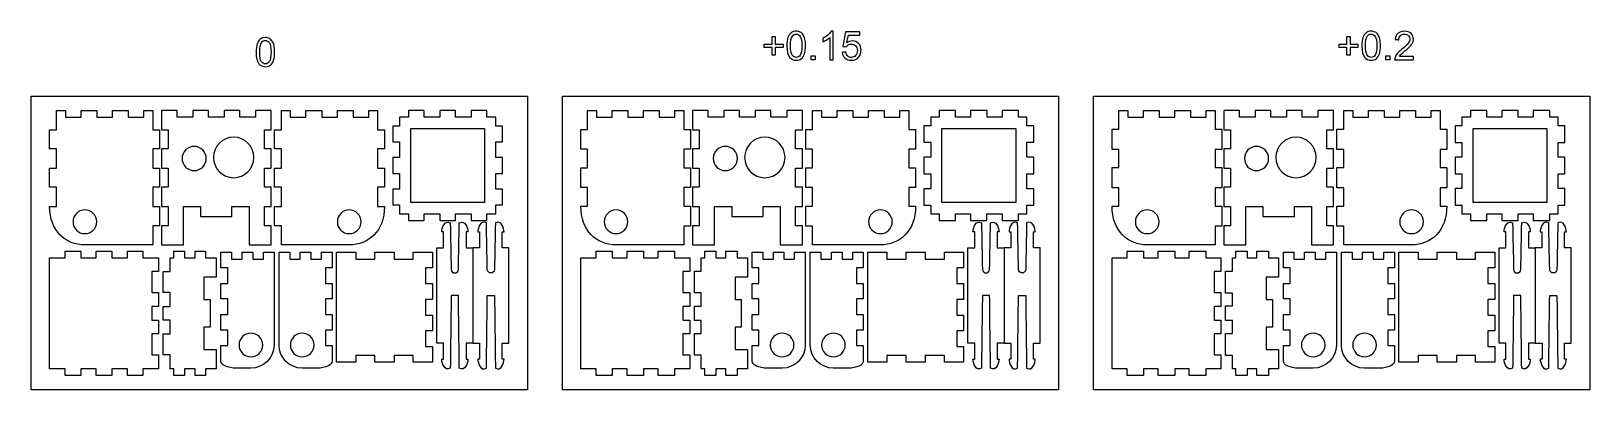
# Model space of a CAD drawing. Extents: x 8 to 699, y 10 to 169.
import ezdxf

# ---------------------------------------------------------------- set-up
doc = ezdxf.new("R2010")
doc.units = 0
doc.header["$MEASUREMENT"] = 0
doc.layers.add('DEFAULT', color=7, linetype='CONTINUOUS')

msp = doc.modelspace()

# ---------------------------------------------------------------- linework, layer by layer
at = {"layer": 'DEFAULT', "color": 7}
for points in [[(336.52, 157.93), (336.52, 161.39), (333.08, 161.39), (333.08, 162.84), (336.52, 162.84), (336.52, 166.27), (337.98, 166.27), (337.98, 162.84), (341.42, 162.84), (341.42, 161.39), (337.98, 161.39), (337.98, 157.93)], [(591.38, 157.93), (591.38, 161.39), (587.95, 161.39), (587.95, 162.84), (591.38, 162.84), (591.38, 166.27), (592.85, 166.27), (592.85, 162.84), (596.28, 162.84), (596.28, 161.39), (592.85, 161.39), (592.85, 157.93)], [(353.81, 157.65), (355.58, 157.65), (355.58, 155.89), (353.81, 155.89)], [(608.68, 157.65), (610.44, 157.65), (610.44, 155.89), (608.68, 155.89)]]:
    msp.add_lwpolyline(points, close=True, dxfattribs=at)
at = {"layer": 'DEFAULT', "color": 1}
for points in [[(228.11, 9.77), (8.11, 9.77), (8.11, 139.77), (228.11, 139.77)], [(463.58, 9.77), (243.58, 9.77), (243.58, 139.77), (463.58, 139.77)], [(699.05, 9.77), (479.05, 9.77), (479.05, 139.77), (699.05, 139.77)], [(114.5, 124.94), (114.5, 133.45), (107.55, 133.45), (107.55, 130.44), (100.6, 130.44), (100.6, 133.45), (93.64, 133.45), (93.64, 130.44), (86.69, 130.44), (86.69, 133.45), (79.73, 133.45), (79.73, 130.44), (72.78, 130.44), (72.78, 133.45), (65.82, 133.45), (65.82, 124.94), (68.82, 124.94), (68.82, 116.44), (65.82, 116.44), (65.82, 107.94), (68.82, 107.94), (68.82, 99.44), (65.82, 99.44), (65.82, 90.94), (68.82, 90.94), (68.82, 82.44), (65.82, 82.44), (65.82, 73.94), (75.61, 73.94), (75.61, 90.94), (83.2, 90.94), (83.2, 86.47), (97.13, 86.47), (97.13, 90.94), (104.71, 90.94), (104.71, 73.94), (114.5, 73.94), (114.5, 82.44), (111.5, 82.44), (111.5, 90.94), (114.5, 90.94), (114.5, 99.44), (111.5, 99.44), (111.5, 107.94), (114.5, 107.94), (114.5, 116.44), (111.5, 116.44), (111.5, 124.94)], [(217.07, 119.54), (217.07, 126.49), (214.07, 126.49), (214.07, 130.44), (210.11, 130.44), (210.11, 133.45), (203.16, 133.45), (203.16, 130.44), (196.21, 130.44), (196.21, 133.45), (189.26, 133.45), (189.26, 130.44), (182.3, 130.44), (182.3, 133.45), (175.35, 133.45), (175.35, 130.44), (171.39, 130.44), (171.39, 126.49), (168.39, 126.49), (168.39, 119.54), (171.39, 119.54), (171.39, 112.58), (168.39, 112.58), (168.39, 105.62), (171.39, 105.62), (171.39, 98.67), (168.39, 98.67), (168.39, 91.72), (171.39, 91.72), (171.39, 87.76), (175.35, 87.76), (175.35, 84.76), (182.3, 84.76), (182.3, 87.76), (189.25, 87.76), (189.25, 84.76), (196.2, 84.76), (196.2, 87.76), (203.16, 87.76), (203.16, 84.76), (210.11, 84.76), (210.11, 87.76), (214.07, 87.76), (214.07, 91.72), (217.07, 91.72), (217.07, 98.67), (214.07, 98.67), (214.07, 105.62), (217.07, 105.62), (217.07, 112.58), (214.07, 112.58), (214.07, 119.54)], [(349.97, 124.94), (349.97, 133.45), (343.02, 133.45), (343.02, 130.44), (336.06, 130.44), (336.06, 133.45), (329.11, 133.45), (329.11, 130.44), (322.15, 130.44), (322.15, 133.45), (315.2, 133.45), (315.2, 130.44), (308.24, 130.44), (308.24, 133.45), (301.29, 133.45), (301.29, 124.94), (304.29, 124.94), (304.29, 116.44), (301.29, 116.44), (301.29, 107.94), (304.29, 107.94), (304.29, 99.44), (301.29, 99.44), (301.29, 90.94), (304.29, 90.94), (304.29, 82.44), (301.29, 82.44), (301.29, 73.94), (311.08, 73.94), (311.08, 90.94), (318.66, 90.94), (318.66, 86.47), (332.6, 86.47), (332.6, 90.94), (340.18, 90.94), (340.18, 73.94), (349.97, 73.94), (349.97, 82.44), (346.97, 82.44), (346.97, 90.94), (349.97, 90.94), (349.97, 99.44), (346.97, 99.44), (346.97, 107.94), (349.97, 107.94), (349.97, 116.44), (346.97, 116.44), (346.97, 124.94)], [(452.54, 119.39), (452.54, 126.64), (449.54, 126.64), (449.54, 130.44), (445.73, 130.44), (445.73, 133.44), (438.48, 133.44), (438.48, 130.44), (431.83, 130.44), (431.83, 133.44), (424.57, 133.44), (424.57, 130.44), (417.92, 130.44), (417.92, 133.44), (410.66, 133.44), (410.66, 130.44), (406.86, 130.44), (406.86, 126.64), (403.86, 126.64), (403.86, 119.39), (406.86, 119.39), (406.86, 112.73), (403.86, 112.73), (403.86, 105.47), (406.86, 105.47), (406.86, 98.82), (403.86, 98.82), (403.86, 91.57), (406.86, 91.57), (406.86, 87.76), (410.66, 87.76), (410.66, 84.76), (417.92, 84.76), (417.92, 87.76), (424.57, 87.76), (424.57, 84.76), (431.82, 84.76), (431.82, 87.76), (438.48, 87.76), (438.48, 84.76), (445.73, 84.76), (445.73, 87.76), (449.54, 87.76), (449.54, 91.57), (452.54, 91.57), (452.54, 98.82), (449.54, 98.82), (449.54, 105.47), (452.54, 105.47), (452.54, 112.73), (449.54, 112.73), (449.54, 119.39)], [(585.44, 124.94), (585.44, 133.45), (578.48, 133.45), (578.48, 130.44), (571.53, 130.44), (571.53, 133.45), (564.57, 133.45), (564.57, 130.44), (557.62, 130.44), (557.62, 133.45), (550.67, 133.45), (550.67, 130.44), (543.71, 130.44), (543.71, 133.45), (536.76, 133.45), (536.76, 124.94), (539.76, 124.94), (539.76, 116.44), (536.76, 116.44), (536.76, 107.94), (539.76, 107.94), (539.76, 99.44), (536.76, 99.44), (536.76, 90.94), (539.76, 90.94), (539.76, 82.44), (536.76, 82.44), (536.76, 73.94), (546.55, 73.94), (546.55, 90.94), (554.13, 90.94), (554.13, 86.47), (568.06, 86.47), (568.06, 90.94), (575.65, 90.94), (575.65, 73.94), (585.44, 73.94), (585.44, 82.44), (582.44, 82.44), (582.44, 90.94), (585.44, 90.94), (585.44, 99.44), (582.44, 99.44), (582.44, 107.94), (585.44, 107.94), (585.44, 116.44), (582.44, 116.44), (582.44, 124.94)], [(688.01, 119.34), (688.01, 126.69), (685, 126.69), (685, 130.44), (681.25, 130.44), (681.25, 133.45), (673.9, 133.45), (673.9, 130.44), (667.34, 130.44), (667.34, 133.45), (659.99, 133.45), (659.99, 130.44), (653.43, 130.44), (653.43, 133.45), (646.08, 133.45), (646.08, 130.44), (642.33, 130.44), (642.33, 126.69), (639.32, 126.69), (639.32, 119.34), (642.33, 119.34), (642.33, 112.78), (639.32, 112.78), (639.32, 105.42), (642.33, 105.42), (642.33, 98.87), (639.32, 98.87), (639.32, 91.52), (642.33, 91.52), (642.33, 87.76), (646.08, 87.76), (646.08, 84.76), (653.43, 84.76), (653.43, 87.76), (659.99, 87.76), (659.99, 84.76), (667.34, 84.76), (667.34, 87.76), (673.9, 87.76), (673.9, 84.76), (681.25, 84.76), (681.25, 87.76), (685, 87.76), (685, 91.52), (688.01, 91.52), (688.01, 98.87), (685, 98.87), (685, 105.42), (688.01, 105.42), (688.01, 112.78), (685, 112.78), (685, 119.34)], [(209.07, 92.76), (176.39, 92.76), (176.39, 125.44), (209.07, 125.44)], [(444.54, 92.76), (411.86, 92.76), (411.86, 125.44), (444.54, 125.44)], [(680.01, 92.76), (647.32, 92.76), (647.32, 125.44), (680.01, 125.44)], [(16.31, 19.11), (16.31, 68.19), (23.21, 68.19), (23.21, 71.19), (30.1, 71.19), (30.1, 68.19), (36.99, 68.19), (36.99, 71.19), (43.89, 71.19), (43.89, 68.19), (50.78, 68.19), (50.78, 71.19), (57.67, 71.19), (57.67, 68.19), (64.56, 68.19), (64.56, 62.09), (61.56, 62.09), (61.56, 52.79), (64.56, 52.79), (64.56, 46.7), (61.56, 46.7), (61.56, 40.6), (64.56, 40.6), (64.56, 34.5), (61.56, 34.5), (61.56, 25.21), (64.56, 25.21), (64.56, 19.11), (57.67, 19.11), (57.67, 16.11), (50.78, 16.11), (50.78, 19.11), (43.88, 19.11), (43.88, 16.11), (36.99, 16.11), (36.99, 19.11), (30.1, 19.11), (30.1, 16.11), (23.21, 16.11), (23.21, 19.11)], [(80.76, 19.11), (76.06, 19.11), (76.06, 16.1), (71.36, 16.1), (71.36, 19.11), (69.67, 19.11), (69.67, 25.21), (66.66, 25.21), (66.66, 34.5), (69.67, 34.5), (69.67, 40.6), (66.66, 40.6), (66.66, 46.7), (69.67, 46.7), (69.67, 52.79), (66.66, 52.79), (66.66, 62.09), (69.67, 62.09), (69.67, 68.19), (71.36, 68.19), (71.36, 71.19), (76.07, 71.19), (76.07, 68.19), (80.76, 68.19), (80.76, 71.19), (85.46, 71.19), (85.46, 68.19), (90.16, 68.19), (90.16, 59.61), (84.66, 59.61), (84.66, 49.73), (87.41, 49.73), (87.41, 37.56), (84.66, 37.56), (84.66, 27.69), (90.16, 27.69), (90.16, 19.11), (85.46, 19.11), (85.46, 16.1), (80.76, 16.1)], [(177.46, 25), (168.96, 25), (168.96, 22), (160.46, 22), (160.46, 25), (151.96, 25), (151.96, 22), (143.46, 22), (143.46, 70.69), (151.96, 70.69), (151.96, 67.68), (160.46, 67.68), (160.46, 70.69), (168.96, 70.69), (168.96, 67.68), (177.46, 67.68), (177.46, 70.69), (185.96, 70.69), (185.96, 63.73), (182.96, 63.73), (182.96, 56.78), (185.96, 56.78), (185.96, 49.82), (182.96, 49.82), (182.96, 42.87), (185.96, 42.87), (185.96, 35.91), (182.96, 35.91), (182.96, 28.96), (185.96, 28.96), (185.96, 22), (177.46, 22)], [(251.78, 19.11), (251.78, 68.19), (258.52, 68.19), (258.52, 71.19), (265.72, 71.19), (265.72, 68.19), (272.31, 68.19), (272.31, 71.19), (279.5, 71.19), (279.5, 68.19), (286.1, 68.19), (286.1, 71.19), (293.29, 71.19), (293.29, 68.19), (300.03, 68.19), (300.03, 62.09), (297.03, 62.09), (297.03, 52.79), (300.03, 52.79), (300.03, 46.7), (297.03, 46.7), (297.03, 40.6), (300.03, 40.6), (300.03, 34.5), (297.03, 34.5), (297.03, 25.21), (300.03, 25.21), (300.03, 19.11), (293.29, 19.11), (293.29, 16.11), (286.09, 16.11), (286.09, 19.11), (279.5, 19.11), (279.5, 16.11), (272.31, 16.11), (272.31, 19.11), (265.71, 19.11), (265.71, 16.11), (258.52, 16.11), (258.52, 19.11)], [(316.08, 19.11), (311.68, 19.11), (311.68, 16.1), (306.68, 16.1), (306.68, 19.11), (305.13, 19.11), (305.13, 25.06), (302.13, 25.06), (302.13, 34.65), (305.13, 34.65), (305.13, 40.45), (302.13, 40.45), (302.13, 46.85), (305.13, 46.85), (305.13, 52.64), (302.13, 52.64), (302.13, 62.24), (305.13, 62.24), (305.13, 68.19), (306.68, 68.19), (306.68, 71.19), (311.68, 71.19), (311.68, 68.19), (316.08, 68.19), (316.08, 71.19), (321.08, 71.19), (321.08, 68.19), (325.63, 68.19), (325.63, 59.61), (320.12, 59.61), (320.12, 49.73), (322.88, 49.73), (322.88, 37.56), (320.12, 37.56), (320.12, 27.69), (325.63, 27.69), (325.63, 19.11), (321.08, 19.11), (321.08, 16.1), (316.08, 16.1)], [(412.93, 25), (404.43, 25), (404.43, 22), (395.93, 22), (395.93, 25), (387.43, 25), (387.43, 22), (378.93, 22), (378.93, 70.69), (387.43, 70.69), (387.43, 67.68), (395.93, 67.68), (395.93, 70.69), (404.43, 70.69), (404.43, 67.68), (412.93, 67.68), (412.93, 70.69), (421.43, 70.69), (421.43, 63.73), (418.43, 63.73), (418.43, 56.78), (421.43, 56.78), (421.43, 49.82), (418.43, 49.82), (418.43, 42.87), (421.43, 42.87), (421.43, 35.91), (418.43, 35.91), (418.43, 28.96), (421.43, 28.96), (421.43, 22), (412.93, 22)], [(487.25, 19.11), (487.25, 68.19), (493.94, 68.19), (493.94, 71.19), (501.23, 71.19), (501.23, 68.19), (507.73, 68.19), (507.73, 71.19), (515.02, 71.19), (515.02, 68.19), (521.51, 68.19), (521.51, 71.19), (528.8, 71.19), (528.8, 68.19), (535.5, 68.19), (535.5, 62.09), (532.49, 62.09), (532.49, 52.79), (535.5, 52.79), (535.5, 46.7), (532.49, 46.7), (532.49, 40.6), (535.5, 40.6), (535.5, 34.5), (532.49, 34.5), (532.49, 25.21), (535.5, 25.21), (535.5, 19.11), (528.8, 19.11), (528.8, 16.11), (521.51, 16.11), (521.51, 19.11), (515.02, 19.11), (515.02, 16.11), (507.72, 16.11), (507.72, 19.11), (501.23, 19.11), (501.23, 16.11), (493.94, 16.11), (493.94, 19.11)], [(551.5, 19.11), (547.2, 19.11), (547.2, 16.1), (542.1, 16.1), (542.1, 19.11), (540.6, 19.11), (540.6, 25.01), (537.6, 25.01), (537.6, 34.7), (540.6, 34.7), (540.6, 40.4), (537.6, 40.4), (537.6, 46.9), (540.6, 46.9), (540.6, 52.59), (537.6, 52.59), (537.6, 62.29), (540.6, 62.29), (540.6, 68.19), (542.1, 68.19), (542.1, 71.19), (547.2, 71.19), (547.2, 68.19), (551.5, 68.19), (551.5, 71.19), (556.6, 71.19), (556.6, 68.19), (561.1, 68.19), (561.1, 59.61), (555.59, 59.61), (555.59, 49.73), (558.35, 49.73), (558.35, 37.56), (555.59, 37.56), (555.59, 27.69), (561.1, 27.69), (561.1, 19.11), (556.6, 19.11), (556.6, 16.1), (551.5, 16.1)], [(648.4, 25), (639.9, 25), (639.9, 22), (631.39, 22), (631.39, 25), (622.9, 25), (622.9, 22), (614.39, 22), (614.39, 70.69), (622.9, 70.69), (622.9, 67.68), (631.39, 67.68), (631.39, 70.69), (639.9, 70.69), (639.9, 67.68), (648.4, 67.68), (648.4, 70.69), (656.9, 70.69), (656.9, 63.73), (653.9, 63.73), (653.9, 56.78), (656.9, 56.78), (656.9, 49.82), (653.9, 49.82), (653.9, 42.87), (656.9, 42.87), (656.9, 35.91), (653.9, 35.91), (653.9, 28.96), (656.9, 28.96), (656.9, 22), (648.4, 22)]]:
    msp.add_lwpolyline(points, close=True, dxfattribs=at)
at = {"layer": 'DEFAULT', "color": 7}
for points, knots in [([(343.13, 162.11), (343.13, 163.61), (343.28, 164.81), (343.59, 165.72), (343.9, 166.63), (344.36, 167.33), (344.96, 167.82), (345.57, 168.32), (346.33, 168.56), (347.25, 168.56), (347.93, 168.56), (348.52, 168.43), (349.03, 168.16), (349.54, 167.88), (349.96, 167.49), (350.3, 166.98), (350.63, 166.46), (350.89, 165.84), (351.08, 165.1), (351.27, 164.36), (351.36, 163.37), (351.36, 162.11), (351.36, 160.63), (351.21, 159.44), (350.91, 158.53), (350.6, 157.62), (350.15, 156.91), (349.54, 156.42), (348.94, 155.92), (348.17, 155.67), (347.25, 155.67), (346.03, 155.67), (345.07, 156.11), (344.38, 156.98), (343.55, 158.03), (343.13, 159.74), (343.13, 162.11)], [1, 1, 1, 1, 2, 2, 2, 3, 3, 3, 4, 4, 4, 5, 5, 5, 6, 6, 6, 7, 7, 7, 8, 8, 8, 9, 9, 9, 10, 10, 10, 11, 11, 11, 12, 12, 12, 13, 13, 13, 13]), ([(344.72, 162.11), (344.72, 160.04), (344.97, 158.66), (345.45, 157.98), (345.94, 157.29), (346.54, 156.95), (347.25, 156.95), (347.96, 156.95), (348.56, 157.29), (349.04, 157.98), (349.53, 158.67), (349.77, 160.05), (349.77, 162.11), (349.77, 164.19), (349.53, 165.57), (349.04, 166.26), (348.56, 166.94), (347.95, 167.28), (347.23, 167.28), (346.52, 167.28), (345.95, 166.98), (345.53, 166.38), (344.99, 165.61), (344.72, 164.19), (344.72, 162.11)], [1, 1, 1, 1, 2, 2, 2, 3, 3, 3, 4, 4, 4, 5, 5, 5, 6, 6, 6, 7, 7, 7, 8, 8, 8, 9, 9, 9, 9]), ([(363.68, 155.89), (363.16, 155.89), (362.65, 155.89), (362.13, 155.89), (362.13, 159.18), (362.13, 162.47), (362.13, 165.77), (361.76, 165.41), (361.27, 165.05), (360.66, 164.7), (360.06, 164.34), (359.51, 164.07), (359.03, 163.9), (359.03, 164.4), (359.03, 164.9), (359.03, 165.4), (359.9, 165.8), (360.66, 166.3), (361.3, 166.88), (361.95, 167.46), (362.41, 168.02), (362.68, 168.56), (363.02, 168.56), (363.35, 168.56), (363.68, 168.56), (363.68, 164.34), (363.68, 160.11), (363.68, 155.89)], [35.938, 35.938, 35.938, 35.938, 40.333, 40.333, 40.333, 68.336, 68.336, 68.336, 69.336, 69.336, 69.336, 70.336, 70.336, 70.336, 74.584, 74.584, 74.584, 75.584, 75.584, 75.584, 76.584, 76.584, 76.584, 79.416, 79.416, 79.416, 115.354, 115.354, 115.354, 115.354]), ([(367.65, 159.19), (368.19, 159.24), (368.74, 159.29), (369.28, 159.33), (369.4, 158.54), (369.68, 157.94), (370.12, 157.54), (370.56, 157.15), (371.09, 156.95), (371.71, 156.95), (372.45, 156.95), (373.09, 157.23), (373.6, 157.79), (374.12, 158.35), (374.38, 159.1), (374.38, 160.03), (374.38, 160.91), (374.13, 161.61), (373.63, 162.12), (373.14, 162.63), (372.49, 162.89), (371.68, 162.89), (371.18, 162.89), (370.73, 162.78), (370.33, 162.55), (369.93, 162.32), (369.61, 162.03), (369.38, 161.67), (368.9, 161.73), (368.41, 161.79), (367.93, 161.86), (368.33, 164.02), (368.74, 166.18), (369.15, 168.34), (371.24, 168.34), (373.34, 168.34), (375.43, 168.34), (375.43, 167.85), (375.43, 167.35), (375.43, 166.86), (373.75, 166.86), (372.07, 166.86), (370.39, 166.86), (370.16, 165.73), (369.94, 164.6), (369.71, 163.47), (370.47, 163.99), (371.26, 164.26), (372.1, 164.26), (373.2, 164.26), (374.13, 163.88), (374.89, 163.11), (375.64, 162.35), (376.02, 161.37), (376.02, 160.17), (376.02, 159.02), (375.69, 158.04), (375.02, 157.2), (374.21, 156.18), (373.11, 155.67), (371.71, 155.67), (370.56, 155.67), (369.62, 155.99), (368.9, 156.64), (368.17, 157.28), (367.75, 158.13), (367.65, 159.19)], [0, 0, 0, 0, 4.630537, 4.630537, 4.630537, 5.630537, 5.630537, 5.630537, 6.630537, 6.630537, 6.630537, 7.630537, 7.630537, 7.630537, 8.630537, 8.630537, 8.630537, 9.630537, 9.630537, 9.630537, 10.630537, 10.630537, 10.630537, 11.630537, 11.630537, 11.630537, 12.630537, 12.630537, 12.630537, 16.791336, 16.791336, 16.791336, 35.499397, 35.499397, 35.499397, 53.297397, 53.297397, 53.297397, 57.496397, 57.496397, 57.496397, 71.778397, 71.778397, 71.778397, 81.589892, 81.589892, 81.589892, 82.589892, 82.589892, 82.589892, 83.589892, 83.589892, 83.589892, 84.589892, 84.589892, 84.589892, 85.589892, 85.589892, 85.589892, 86.589892, 86.589892, 86.589892, 87.589892, 87.589892, 87.589892, 88.589892, 88.589892, 88.589892, 88.589892]), ([(598, 162.11), (598, 163.61), (598.15, 164.81), (598.46, 165.72), (598.77, 166.63), (599.22, 167.33), (599.83, 167.82), (600.43, 168.32), (601.2, 168.56), (602.12, 168.56), (602.79, 168.56), (603.39, 168.43), (603.9, 168.16), (604.41, 167.88), (604.83, 167.49), (605.16, 166.98), (605.5, 166.46), (605.76, 165.84), (605.95, 165.1), (606.14, 164.36), (606.23, 163.37), (606.23, 162.11), (606.23, 160.63), (606.08, 159.44), (605.78, 158.53), (605.47, 157.62), (605.02, 156.91), (604.41, 156.42), (603.81, 155.92), (603.04, 155.67), (602.12, 155.67), (600.9, 155.67), (599.94, 156.11), (599.25, 156.98), (598.42, 158.03), (598, 159.74), (598, 162.11)], [1, 1, 1, 1, 2, 2, 2, 3, 3, 3, 4, 4, 4, 5, 5, 5, 6, 6, 6, 7, 7, 7, 8, 8, 8, 9, 9, 9, 10, 10, 10, 11, 11, 11, 12, 12, 12, 13, 13, 13, 13]), ([(599.59, 162.11), (599.59, 160.04), (599.83, 158.66), (600.32, 157.98), (600.8, 157.29), (601.4, 156.95), (602.12, 156.95), (602.83, 156.95), (603.43, 157.29), (603.91, 157.98), (604.4, 158.67), (604.64, 160.05), (604.64, 162.11), (604.64, 164.19), (604.4, 165.57), (603.91, 166.26), (603.43, 166.94), (602.82, 167.28), (602.1, 167.28), (601.39, 167.28), (600.82, 166.98), (600.39, 166.38), (599.86, 165.61), (599.59, 164.19), (599.59, 162.11)], [1, 1, 1, 1, 2, 2, 2, 3, 3, 3, 4, 4, 4, 5, 5, 5, 6, 6, 6, 7, 7, 7, 8, 8, 8, 9, 9, 9, 9]), ([(620.86, 157.38), (620.86, 156.88), (620.86, 156.38), (620.86, 155.89), (618.08, 155.89), (615.29, 155.89), (612.51, 155.89), (612.5, 156.26), (612.56, 156.62), (612.69, 156.96), (612.9, 157.53), (613.24, 158.09), (613.71, 158.64), (614.18, 159.19), (614.86, 159.83), (615.74, 160.55), (617.11, 161.68), (618.04, 162.57), (618.52, 163.23), (619.01, 163.89), (619.25, 164.51), (619.25, 165.09), (619.25, 165.71), (619.03, 166.23), (618.59, 166.65), (618.15, 167.07), (617.58, 167.28), (616.87, 167.28), (616.12, 167.28), (615.53, 167.06), (615.08, 166.61), (614.63, 166.16), (614.4, 165.54), (614.4, 164.75), (613.87, 164.8), (613.34, 164.86), (612.8, 164.91), (612.91, 166.1), (613.32, 167.01), (614.04, 167.63), (614.75, 168.25), (615.7, 168.56), (616.9, 168.56), (618.12, 168.56), (619.07, 168.23), (619.78, 167.56), (620.49, 166.89), (620.84, 166.05), (620.84, 165.06), (620.84, 164.55), (620.74, 164.06), (620.53, 163.57), (620.32, 163.08), (619.98, 162.57), (619.5, 162.03), (619.02, 161.49), (618.22, 160.75), (617.11, 159.81), (616.18, 159.02), (615.58, 158.49), (615.32, 158.22), (615.06, 157.94), (614.84, 157.66), (614.66, 157.38), (616.73, 157.38), (618.79, 157.38), (620.86, 157.38)], [17.555, 17.555, 17.555, 17.555, 21.779, 21.779, 21.779, 45.437, 45.437, 45.437, 46.437, 46.437, 46.437, 47.437, 47.437, 47.437, 48.437, 48.437, 48.437, 49.437, 49.437, 49.437, 50.437, 50.437, 50.437, 51.437, 51.437, 51.437, 52.437, 52.437, 52.437, 53.437, 53.437, 53.437, 54.437, 54.437, 54.437, 58.977769, 58.977769, 58.977769, 59.977769, 59.977769, 59.977769, 60.977769, 60.977769, 60.977769, 61.977769, 61.977769, 61.977769, 62.977769, 62.977769, 62.977769, 63.977769, 63.977769, 63.977769, 64.977769, 64.977769, 64.977769, 65.977769, 65.977769, 65.977769, 66.977769, 66.977769, 66.977769, 67.977769, 67.977769, 67.977769, 85.532769, 85.532769, 85.532769, 85.532769]), ([(107.82, 159.29), (107.82, 160.78), (107.97, 161.99), (108.28, 162.9), (108.59, 163.81), (109.04, 164.51), (109.65, 165), (110.25, 165.5), (111.02, 165.74), (111.94, 165.74), (112.61, 165.74), (113.21, 165.61), (113.72, 165.33), (114.23, 165.06), (114.65, 164.67), (114.98, 164.15), (115.32, 163.64), (115.58, 163.01), (115.77, 162.28), (115.96, 161.54), (116.05, 160.54), (116.05, 159.29), (116.05, 157.81), (115.9, 156.61), (115.6, 155.7), (115.29, 154.79), (114.84, 154.09), (114.23, 153.59), (113.63, 153.1), (112.86, 152.85), (111.94, 152.85), (110.72, 152.85), (109.76, 153.29), (109.07, 154.16), (108.24, 155.21), (107.82, 156.92), (107.82, 159.29)], [1, 1, 1, 1, 2, 2, 2, 3, 3, 3, 4, 4, 4, 5, 5, 5, 6, 6, 6, 7, 7, 7, 8, 8, 8, 9, 9, 9, 10, 10, 10, 11, 11, 11, 12, 12, 12, 13, 13, 13, 13]), ([(109.41, 159.29), (109.41, 157.22), (109.65, 155.84), (110.14, 155.15), (110.63, 154.47), (111.22, 154.12), (111.94, 154.12), (112.65, 154.12), (113.25, 154.47), (113.73, 155.16), (114.22, 155.85), (114.46, 157.22), (114.46, 159.29), (114.46, 161.37), (114.22, 162.75), (113.73, 163.43), (113.25, 164.12), (112.64, 164.46), (111.92, 164.46), (111.21, 164.46), (110.64, 164.16), (110.21, 163.55), (109.68, 162.79), (109.41, 161.36), (109.41, 159.29)], [1, 1, 1, 1, 2, 2, 2, 3, 3, 3, 4, 4, 4, 5, 5, 5, 6, 6, 6, 7, 7, 7, 8, 8, 8, 9, 9, 9, 9])]:
    msp.add_open_spline(points, degree=3, knots=knots, dxfattribs=at)
at = {"layer": 'DEFAULT', "color": 1}
for points, knots in [([(19.31, 116.44), (19.31, 113.61), (19.31, 110.78), (19.31, 107.94), (18.31, 107.94), (17.31, 107.94), (16.31, 107.94), (16.31, 105.11), (16.31, 102.28), (16.31, 99.44), (17.31, 99.44), (18.31, 99.44), (19.31, 99.44), (19.31, 96.61), (19.31, 93.78), (19.31, 90.94), (18.31, 90.94), (17.31, 90.94), (16.31, 90.94), (16.31, 80.06), (23.29, 73.94), (31.92, 73.94), (41.94, 73.94), (51.97, 73.94), (61.99, 73.94), (61.99, 76.78), (61.99, 79.61), (61.99, 82.44), (62.99, 82.44), (63.99, 82.44), (64.99, 82.44), (64.99, 85.28), (64.99, 88.11), (64.99, 90.94), (63.99, 90.94), (62.99, 90.94), (61.99, 90.94), (61.99, 93.78), (61.99, 96.61), (61.99, 99.44), (62.99, 99.44), (63.99, 99.44), (64.99, 99.44), (64.99, 102.28), (64.99, 105.11), (64.99, 107.94), (63.99, 107.94), (62.99, 107.94), (61.99, 107.94), (61.99, 110.78), (61.99, 113.61), (61.99, 116.44), (62.99, 116.44), (63.99, 116.44), (64.99, 116.44), (64.99, 119.28), (64.99, 122.11), (64.99, 124.94), (63.99, 124.94), (62.99, 124.94), (61.99, 124.94), (61.99, 127.78), (61.99, 130.61), (61.99, 133.44), (60.67, 133.44), (59.35, 133.44), (58.04, 133.44), (58.04, 132.44), (58.04, 131.44), (58.04, 130.44), (55.72, 130.44), (53.4, 130.44), (51.08, 130.44), (51.08, 131.44), (51.08, 132.44), (51.08, 133.44), (48.76, 133.44), (46.45, 133.44), (44.13, 133.44), (44.13, 132.44), (44.13, 131.44), (44.13, 130.44), (41.81, 130.44), (39.49, 130.44), (37.18, 130.44), (37.18, 131.44), (37.18, 132.44), (37.18, 133.44), (34.86, 133.44), (32.54, 133.44), (30.22, 133.44), (30.22, 132.44), (30.22, 131.44), (30.22, 130.44), (27.9, 130.44), (25.58, 130.44), (23.27, 130.44), (23.27, 131.44), (23.27, 132.44), (23.27, 133.44), (21.95, 133.44), (20.63, 133.44), (19.31, 133.44), (19.31, 130.61), (19.31, 127.78), (19.31, 124.94), (18.31, 124.94), (17.31, 124.94), (16.31, 124.94), (16.31, 122.11), (16.31, 119.28), (16.31, 116.44), (17.31, 116.44), (18.31, 116.44), (19.31, 116.44)], [8.5, 8.5, 8.5, 8.5, 32.601, 32.601, 32.601, 41.101, 41.101, 41.101, 65.19, 65.19, 65.19, 73.69, 73.69, 73.69, 97.791, 97.791, 97.791, 106.291, 106.291, 106.291, 107.291, 107.291, 107.291, 192.541, 192.541, 192.541, 216.64, 216.64, 216.64, 225.15, 225.15, 225.15, 249.24, 249.24, 249.24, 257.75, 257.75, 257.75, 281.851, 281.851, 281.851, 290.361, 290.361, 290.361, 314.45, 314.45, 314.45, 322.96, 322.96, 322.96, 347.061, 347.061, 347.061, 355.571, 355.571, 355.571, 379.661, 379.661, 379.661, 388.171, 388.171, 388.171, 412.27, 412.27, 412.27, 423.48, 423.48, 423.48, 431.989, 431.989, 431.989, 451.699, 451.699, 451.699, 460.208, 460.208, 460.208, 479.918, 479.918, 479.918, 488.427, 488.427, 488.427, 508.137, 508.137, 508.137, 516.646, 516.646, 516.646, 536.366, 536.366, 536.366, 544.875, 544.875, 544.875, 564.586, 564.586, 564.586, 573.095, 573.095, 573.095, 584.304, 584.304, 584.304, 608.403, 608.403, 608.403, 616.903, 616.903, 616.903, 640.993, 640.993, 640.993, 649.493, 649.493, 649.493, 649.493]), ([(164.71, 116.44), (164.71, 119.28), (164.71, 122.11), (164.71, 124.94), (163.71, 124.94), (162.71, 124.94), (161.71, 124.94), (161.71, 127.78), (161.71, 130.61), (161.71, 133.44), (160.39, 133.44), (159.08, 133.44), (157.76, 133.44), (157.76, 132.44), (157.76, 131.44), (157.76, 130.44), (155.44, 130.44), (153.12, 130.44), (150.8, 130.44), (150.8, 131.44), (150.8, 132.44), (150.8, 133.44), (148.49, 133.44), (146.17, 133.44), (143.85, 133.44), (143.85, 132.44), (143.85, 131.44), (143.85, 130.44), (141.53, 130.44), (139.21, 130.44), (136.89, 130.44), (136.89, 131.44), (136.89, 132.44), (136.89, 133.44), (134.58, 133.44), (132.26, 133.44), (129.94, 133.44), (129.94, 132.44), (129.94, 131.44), (129.94, 130.44), (127.62, 130.44), (125.31, 130.44), (122.99, 130.44), (122.99, 131.44), (122.99, 132.44), (122.99, 133.44), (121.67, 133.44), (120.35, 133.44), (119.03, 133.44), (119.03, 130.61), (119.03, 127.78), (119.03, 124.94), (118.03, 124.94), (117.03, 124.94), (116.03, 124.94), (116.03, 122.11), (116.03, 119.28), (116.03, 116.44), (117.03, 116.44), (118.03, 116.44), (119.03, 116.44), (119.03, 113.61), (119.03, 110.78), (119.03, 107.94), (118.03, 107.94), (117.03, 107.94), (116.03, 107.94), (116.03, 105.11), (116.03, 102.28), (116.03, 99.44), (117.03, 99.44), (118.03, 99.44), (119.03, 99.44), (119.03, 96.61), (119.03, 93.78), (119.03, 90.94), (118.03, 90.94), (117.03, 90.94), (116.03, 90.94), (116.03, 88.11), (116.03, 85.28), (116.03, 82.44), (117.03, 82.44), (118.03, 82.44), (119.03, 82.44), (119.03, 79.61), (119.03, 76.78), (119.03, 73.94), (129.06, 73.94), (139.08, 73.94), (149.11, 73.94), (157.73, 73.94), (164.71, 80.06), (164.71, 90.94), (163.71, 90.94), (162.71, 90.94), (161.71, 90.94), (161.71, 93.78), (161.71, 96.61), (161.71, 99.44), (162.71, 99.44), (163.71, 99.44), (164.71, 99.44), (164.71, 102.28), (164.71, 105.11), (164.71, 107.94), (163.71, 107.94), (162.71, 107.94), (161.71, 107.94), (161.71, 110.78), (161.71, 113.61), (161.71, 116.44), (162.71, 116.44), (163.71, 116.44), (164.71, 116.44)], [8.5, 8.5, 8.5, 8.5, 32.59, 32.59, 32.59, 41.09, 41.09, 41.09, 65.189, 65.189, 65.189, 76.398, 76.398, 76.398, 84.907, 84.907, 84.907, 104.618, 104.618, 104.618, 113.127, 113.127, 113.127, 132.846, 132.846, 132.846, 141.355, 141.355, 141.355, 161.066, 161.066, 161.066, 169.575, 169.575, 169.575, 189.285, 189.285, 189.285, 197.794, 197.794, 197.794, 217.504, 217.504, 217.504, 226.013, 226.013, 226.013, 237.223, 237.223, 237.223, 261.322, 261.322, 261.322, 269.831, 269.831, 269.831, 293.921, 293.921, 293.921, 302.43, 302.43, 302.43, 326.531, 326.531, 326.531, 335.04, 335.04, 335.04, 359.129, 359.129, 359.129, 367.638, 367.638, 367.638, 391.739, 391.739, 391.739, 400.248, 400.248, 400.248, 424.338, 424.338, 424.338, 432.847, 432.847, 432.847, 456.946, 456.946, 456.946, 542.196, 542.196, 542.196, 543.196, 543.196, 543.196, 551.696, 551.696, 551.696, 575.797, 575.797, 575.797, 584.297, 584.297, 584.297, 608.386, 608.386, 608.386, 616.886, 616.886, 616.886, 640.987, 640.987, 640.987, 649.487, 649.487, 649.487, 649.487]), ([(254.78, 116.29), (254.78, 113.56), (254.78, 110.83), (254.78, 108.09), (253.78, 108.09), (252.78, 108.09), (251.78, 108.09), (251.78, 105.16), (251.78, 102.23), (251.78, 99.29), (252.78, 99.29), (253.78, 99.29), (254.78, 99.29), (254.78, 96.56), (254.78, 93.83), (254.78, 91.09), (253.78, 91.09), (252.78, 91.09), (251.78, 91.09), (251.78, 80.21), (258.76, 73.94), (267.38, 73.94), (277.41, 73.94), (287.43, 73.94), (297.46, 73.94), (297.46, 76.73), (297.46, 79.51), (297.46, 82.29), (298.46, 82.29), (299.46, 82.29), (300.46, 82.29), (300.46, 85.23), (300.46, 88.16), (300.46, 91.09), (299.46, 91.09), (298.46, 91.09), (297.46, 91.09), (297.46, 93.83), (297.46, 96.56), (297.46, 99.29), (298.46, 99.29), (299.46, 99.29), (300.46, 99.29), (300.46, 102.23), (300.46, 105.16), (300.46, 108.09), (299.46, 108.09), (298.46, 108.09), (297.46, 108.09), (297.46, 110.83), (297.46, 113.56), (297.46, 116.29), (298.46, 116.29), (299.46, 116.29), (300.46, 116.29), (300.46, 119.23), (300.46, 122.16), (300.46, 125.09), (299.46, 125.09), (298.46, 125.09), (297.46, 125.09), (297.46, 127.88), (297.46, 130.66), (297.46, 133.44), (296.14, 133.44), (294.82, 133.44), (293.5, 133.44), (293.5, 132.44), (293.5, 131.44), (293.5, 130.44), (291.19, 130.44), (288.87, 130.44), (286.55, 130.44), (286.55, 131.44), (286.55, 132.44), (286.55, 133.44), (284.23, 133.44), (281.91, 133.44), (279.6, 133.44), (279.6, 132.44), (279.6, 131.44), (279.6, 130.44), (277.28, 130.44), (274.96, 130.44), (272.64, 130.44), (272.64, 131.44), (272.64, 132.44), (272.64, 133.44), (270.32, 133.44), (268.01, 133.44), (265.69, 133.44), (265.69, 132.44), (265.69, 131.44), (265.69, 130.44), (263.37, 130.44), (261.05, 130.44), (258.73, 130.44), (258.73, 131.44), (258.73, 132.44), (258.73, 133.44), (257.42, 133.44), (256.1, 133.44), (254.78, 133.44), (254.78, 130.66), (254.78, 127.88), (254.78, 125.09), (253.78, 125.09), (252.78, 125.09), (251.78, 125.09), (251.78, 122.16), (251.78, 119.23), (251.78, 116.29), (252.78, 116.29), (253.78, 116.29), (254.78, 116.29)], [8.5, 8.5, 8.5, 8.5, 31.75, 31.75, 31.75, 40.25, 40.25, 40.25, 65.189, 65.189, 65.189, 73.689, 73.689, 73.689, 96.939, 96.939, 96.939, 105.439, 105.439, 105.439, 106.439, 106.439, 106.439, 191.689, 191.689, 191.689, 215.364, 215.364, 215.364, 223.874, 223.874, 223.874, 248.815, 248.815, 248.815, 257.325, 257.325, 257.325, 280.575, 280.575, 280.575, 289.085, 289.085, 289.085, 314.024, 314.024, 314.024, 322.534, 322.534, 322.534, 345.784, 345.784, 345.784, 354.294, 354.294, 354.294, 379.234, 379.234, 379.234, 387.744, 387.744, 387.744, 411.419, 411.419, 411.419, 422.628, 422.628, 422.628, 431.138, 431.138, 431.138, 450.849, 450.849, 450.849, 459.359, 459.359, 459.359, 479.069, 479.069, 479.069, 487.579, 487.579, 487.579, 507.289, 507.289, 507.289, 515.799, 515.799, 515.799, 535.519, 535.519, 535.519, 544.029, 544.029, 544.029, 563.739, 563.739, 563.739, 572.249, 572.249, 572.249, 583.459, 583.459, 583.459, 607.134, 607.134, 607.134, 615.634, 615.634, 615.634, 640.574, 640.574, 640.574, 649.074, 649.074, 649.074, 649.074]), ([(400.18, 116.29), (400.18, 119.23), (400.18, 122.16), (400.18, 125.09), (399.18, 125.09), (398.18, 125.09), (397.18, 125.09), (397.18, 127.88), (397.18, 130.66), (397.18, 133.44), (395.86, 133.44), (394.54, 133.44), (393.22, 133.44), (393.22, 132.44), (393.22, 131.44), (393.22, 130.44), (390.91, 130.44), (388.59, 130.44), (386.27, 130.44), (386.27, 131.44), (386.27, 132.44), (386.27, 133.44), (383.95, 133.44), (381.63, 133.44), (379.31, 133.44), (379.31, 132.44), (379.31, 131.44), (379.31, 130.44), (377, 130.44), (374.68, 130.44), (372.36, 130.44), (372.36, 131.44), (372.36, 132.44), (372.36, 133.44), (370.04, 133.44), (367.73, 133.44), (365.41, 133.44), (365.41, 132.44), (365.41, 131.44), (365.41, 130.44), (363.09, 130.44), (360.77, 130.44), (358.45, 130.44), (358.45, 131.44), (358.45, 132.44), (358.45, 133.44), (357.14, 133.44), (355.82, 133.44), (354.5, 133.44), (354.5, 130.66), (354.5, 127.88), (354.5, 125.09), (353.5, 125.09), (352.5, 125.09), (351.5, 125.09), (351.5, 122.16), (351.5, 119.23), (351.5, 116.29), (352.5, 116.29), (353.5, 116.29), (354.5, 116.29), (354.5, 113.56), (354.5, 110.83), (354.5, 108.09), (353.5, 108.09), (352.5, 108.09), (351.5, 108.09), (351.5, 105.16), (351.5, 102.23), (351.5, 99.29), (352.5, 99.29), (353.5, 99.29), (354.5, 99.29), (354.5, 96.56), (354.5, 93.83), (354.5, 91.09), (353.5, 91.09), (352.5, 91.09), (351.5, 91.09), (351.5, 88.16), (351.5, 85.23), (351.5, 82.29), (352.5, 82.29), (353.5, 82.29), (354.5, 82.29), (354.5, 79.51), (354.5, 76.73), (354.5, 73.94), (364.53, 73.94), (374.55, 73.94), (384.58, 73.94), (393.2, 73.94), (400.18, 80.21), (400.18, 91.09), (399.18, 91.09), (398.18, 91.09), (397.18, 91.09), (397.18, 93.83), (397.18, 96.56), (397.18, 99.29), (398.18, 99.29), (399.18, 99.29), (400.18, 99.29), (400.18, 102.23), (400.18, 105.16), (400.18, 108.09), (399.18, 108.09), (398.18, 108.09), (397.18, 108.09), (397.18, 110.83), (397.18, 113.56), (397.18, 116.29), (398.18, 116.29), (399.18, 116.29), (400.18, 116.29)], [8.5, 8.5, 8.5, 8.5, 33.44, 33.44, 33.44, 41.94, 41.94, 41.94, 65.615, 65.615, 65.615, 76.825, 76.825, 76.825, 85.335, 85.335, 85.335, 105.045, 105.045, 105.045, 113.555, 113.555, 113.555, 133.275, 133.275, 133.275, 141.785, 141.785, 141.785, 161.495, 161.495, 161.495, 170.005, 170.005, 170.005, 189.715, 189.715, 189.715, 198.225, 198.225, 198.225, 217.936, 217.936, 217.936, 226.446, 226.446, 226.446, 237.654, 237.654, 237.654, 261.329, 261.329, 261.329, 269.84, 269.84, 269.84, 294.78, 294.78, 294.78, 303.291, 303.291, 303.291, 326.541, 326.541, 326.541, 335.052, 335.052, 335.052, 359.991, 359.991, 359.991, 368.502, 368.502, 368.502, 391.752, 391.752, 391.752, 400.263, 400.263, 400.263, 425.204, 425.204, 425.204, 433.715, 433.715, 433.715, 457.39, 457.39, 457.39, 542.64, 542.64, 542.64, 543.64, 543.64, 543.64, 552.14, 552.14, 552.14, 575.39, 575.39, 575.39, 583.89, 583.89, 583.89, 608.829, 608.829, 608.829, 617.329, 617.329, 617.329, 640.579, 640.579, 640.579, 649.079, 649.079, 649.079, 649.079]), ([(490.25, 116.24), (490.25, 113.54), (490.25, 110.84), (490.25, 108.14), (489.25, 108.14), (488.25, 108.14), (487.25, 108.14), (487.25, 105.18), (487.25, 102.21), (487.25, 99.24), (488.25, 99.24), (489.25, 99.24), (490.25, 99.24), (490.25, 96.54), (490.25, 93.84), (490.25, 91.14), (489.25, 91.14), (488.25, 91.14), (487.25, 91.14), (487.25, 80.26), (494.23, 73.94), (502.85, 73.94), (512.88, 73.94), (522.9, 73.94), (532.93, 73.94), (532.93, 76.71), (532.93, 79.48), (532.93, 82.24), (533.93, 82.24), (534.93, 82.24), (535.93, 82.24), (535.93, 85.21), (535.93, 88.18), (535.93, 91.14), (534.93, 91.14), (533.93, 91.14), (532.93, 91.14), (532.93, 93.84), (532.93, 96.54), (532.93, 99.24), (533.93, 99.24), (534.93, 99.24), (535.93, 99.24), (535.93, 102.21), (535.93, 105.18), (535.93, 108.14), (534.93, 108.14), (533.93, 108.14), (532.93, 108.14), (532.93, 110.84), (532.93, 113.54), (532.93, 116.24), (533.93, 116.24), (534.93, 116.24), (535.93, 116.24), (535.93, 119.21), (535.93, 122.18), (535.93, 125.14), (534.93, 125.14), (533.93, 125.14), (532.93, 125.14), (532.93, 127.91), (532.93, 130.68), (532.93, 133.44), (531.61, 133.44), (530.29, 133.44), (528.97, 133.44), (528.97, 132.44), (528.97, 131.44), (528.97, 130.44), (526.65, 130.44), (524.34, 130.44), (522.02, 130.44), (522.02, 131.44), (522.02, 132.44), (522.02, 133.44), (519.7, 133.44), (517.38, 133.44), (515.06, 133.44), (515.06, 132.44), (515.06, 131.44), (515.06, 130.44), (512.75, 130.44), (510.43, 130.44), (508.11, 130.44), (508.11, 131.44), (508.11, 132.44), (508.11, 133.44), (505.79, 133.44), (503.47, 133.44), (501.15, 133.44), (501.15, 132.44), (501.15, 131.44), (501.15, 130.44), (498.84, 130.44), (496.52, 130.44), (494.2, 130.44), (494.2, 131.44), (494.2, 132.44), (494.2, 133.44), (492.88, 133.44), (491.56, 133.44), (490.25, 133.44), (490.25, 130.68), (490.25, 127.91), (490.25, 125.14), (489.25, 125.14), (488.25, 125.14), (487.25, 125.14), (487.25, 122.18), (487.25, 119.21), (487.25, 116.24), (488.25, 116.24), (489.25, 116.24), (490.25, 116.24)], [8.5, 8.5, 8.5, 8.5, 31.467, 31.467, 31.467, 39.967, 39.967, 39.967, 65.19, 65.19, 65.19, 73.69, 73.69, 73.69, 96.657, 96.657, 96.657, 105.157, 105.157, 105.157, 106.157, 106.157, 106.157, 191.407, 191.407, 191.407, 214.94, 214.94, 214.94, 223.45, 223.45, 223.45, 248.674, 248.674, 248.674, 257.184, 257.184, 257.184, 280.151, 280.151, 280.151, 288.661, 288.661, 288.661, 313.884, 313.884, 313.884, 322.394, 322.394, 322.394, 345.361, 345.361, 345.361, 353.871, 353.871, 353.871, 379.095, 379.095, 379.095, 387.605, 387.605, 387.605, 411.137, 411.137, 411.137, 422.346, 422.346, 422.346, 430.855, 430.855, 430.855, 450.565, 450.565, 450.565, 459.074, 459.074, 459.074, 478.784, 478.784, 478.784, 487.293, 487.293, 487.293, 507.004, 507.004, 507.004, 515.513, 515.513, 515.513, 535.233, 535.233, 535.233, 543.742, 543.742, 543.742, 563.452, 563.452, 563.452, 571.961, 571.961, 571.961, 583.171, 583.171, 583.171, 606.703, 606.703, 606.703, 615.203, 615.203, 615.203, 640.427, 640.427, 640.427, 648.927, 648.927, 648.927, 648.927]), ([(635.65, 116.24), (635.65, 119.21), (635.65, 122.18), (635.65, 125.14), (634.65, 125.14), (633.65, 125.14), (632.65, 125.14), (632.65, 127.91), (632.65, 130.68), (632.65, 133.44), (631.33, 133.44), (630.01, 133.44), (628.69, 133.44), (628.69, 132.44), (628.69, 131.44), (628.69, 130.44), (626.37, 130.44), (624.06, 130.44), (621.74, 130.44), (621.74, 131.44), (621.74, 132.44), (621.74, 133.44), (619.42, 133.44), (617.1, 133.44), (614.78, 133.44), (614.78, 132.44), (614.78, 131.44), (614.78, 130.44), (612.46, 130.44), (610.15, 130.44), (607.83, 130.44), (607.83, 131.44), (607.83, 132.44), (607.83, 133.44), (605.51, 133.44), (603.19, 133.44), (600.88, 133.44), (600.88, 132.44), (600.88, 131.44), (600.88, 130.44), (598.56, 130.44), (596.24, 130.44), (593.92, 130.44), (593.92, 131.44), (593.92, 132.44), (593.92, 133.44), (592.6, 133.44), (591.29, 133.44), (589.97, 133.44), (589.97, 130.68), (589.97, 127.91), (589.97, 125.14), (588.97, 125.14), (587.97, 125.14), (586.97, 125.14), (586.97, 122.18), (586.97, 119.21), (586.97, 116.24), (587.97, 116.24), (588.97, 116.24), (589.97, 116.24), (589.97, 113.54), (589.97, 110.84), (589.97, 108.14), (588.97, 108.14), (587.97, 108.14), (586.97, 108.14), (586.97, 105.18), (586.97, 102.21), (586.97, 99.24), (587.97, 99.24), (588.97, 99.24), (589.97, 99.24), (589.97, 96.54), (589.97, 93.84), (589.97, 91.14), (588.97, 91.14), (587.97, 91.14), (586.97, 91.14), (586.97, 88.18), (586.97, 85.21), (586.97, 82.24), (587.97, 82.24), (588.97, 82.24), (589.97, 82.24), (589.97, 79.48), (589.97, 76.71), (589.97, 73.94), (599.99, 73.94), (610.02, 73.94), (620.04, 73.94), (628.67, 73.94), (635.65, 80.26), (635.65, 91.14), (634.65, 91.14), (633.65, 91.14), (632.65, 91.14), (632.65, 93.84), (632.65, 96.54), (632.65, 99.24), (633.65, 99.24), (634.65, 99.24), (635.65, 99.24), (635.65, 102.21), (635.65, 105.18), (635.65, 108.14), (634.65, 108.14), (633.65, 108.14), (632.65, 108.14), (632.65, 110.84), (632.65, 113.54), (632.65, 116.24), (633.65, 116.24), (634.65, 116.24), (635.65, 116.24)], [8.5, 8.5, 8.5, 8.5, 33.724, 33.724, 33.724, 42.224, 42.224, 42.224, 65.756, 65.756, 65.756, 76.965, 76.965, 76.965, 85.474, 85.474, 85.474, 105.185, 105.185, 105.185, 113.694, 113.694, 113.694, 133.414, 133.414, 133.414, 141.923, 141.923, 141.923, 161.633, 161.633, 161.633, 170.142, 170.142, 170.142, 189.852, 189.852, 189.852, 198.361, 198.361, 198.361, 218.071, 218.071, 218.071, 226.58, 226.58, 226.58, 237.789, 237.789, 237.789, 261.321, 261.321, 261.321, 269.831, 269.831, 269.831, 295.055, 295.055, 295.055, 303.565, 303.565, 303.565, 326.532, 326.532, 326.532, 335.042, 335.042, 335.042, 360.265, 360.265, 360.265, 368.775, 368.775, 368.775, 391.742, 391.742, 391.742, 400.252, 400.252, 400.252, 425.476, 425.476, 425.476, 433.986, 433.986, 433.986, 457.519, 457.519, 457.519, 542.769, 542.769, 542.769, 543.769, 543.769, 543.769, 552.269, 552.269, 552.269, 575.236, 575.236, 575.236, 583.736, 583.736, 583.736, 608.959, 608.959, 608.959, 617.459, 617.459, 617.459, 640.426, 640.426, 640.426, 648.926, 648.926, 648.926, 648.926]), ([(80.37, 106.84), (77.41, 106.84), (75.01, 109.24), (75.01, 112.2), (75.01, 115.15), (77.41, 117.55), (80.37, 117.55), (83.32, 117.55), (85.73, 115.15), (85.73, 112.2), (85.73, 109.24), (83.32, 106.84), (80.37, 106.84)], [0, 0, 0, 0, 1, 1, 1, 2, 2, 2, 3, 3, 3, 4, 4, 4, 4]), ([(97.86, 103.7), (92.92, 103.7), (88.9, 107.72), (88.9, 112.68), (88.9, 117.62), (92.92, 121.63), (97.86, 121.63), (102.82, 121.63), (106.84, 117.62), (106.84, 112.68), (106.84, 107.72), (102.82, 103.7), (97.86, 103.7)], [0, 0, 0, 0, 1, 1, 1, 2, 2, 2, 3, 3, 3, 4, 4, 4, 4]), ([(315.83, 106.84), (312.88, 106.84), (310.48, 109.24), (310.48, 112.2), (310.48, 115.15), (312.88, 117.55), (315.83, 117.55), (318.79, 117.55), (321.19, 115.15), (321.19, 112.2), (321.19, 109.24), (318.79, 106.84), (315.83, 106.84)], [0, 0, 0, 0, 1, 1, 1, 2, 2, 2, 3, 3, 3, 4, 4, 4, 4]), ([(333.33, 103.7), (328.38, 103.7), (324.37, 107.72), (324.37, 112.68), (324.37, 117.62), (328.38, 121.63), (333.33, 121.63), (338.29, 121.63), (342.3, 117.62), (342.3, 112.68), (342.3, 107.72), (338.29, 103.7), (333.33, 103.7)], [0, 0, 0, 0, 1, 1, 1, 2, 2, 2, 3, 3, 3, 4, 4, 4, 4]), ([(551.3, 106.84), (548.35, 106.84), (545.95, 109.24), (545.95, 112.2), (545.95, 115.15), (548.35, 117.55), (551.3, 117.55), (554.26, 117.55), (556.66, 115.15), (556.66, 112.2), (556.66, 109.24), (554.26, 106.84), (551.3, 106.84)], [0, 0, 0, 0, 1, 1, 1, 2, 2, 2, 3, 3, 3, 4, 4, 4, 4]), ([(568.8, 103.7), (563.85, 103.7), (559.84, 107.72), (559.84, 112.68), (559.84, 117.62), (563.85, 121.63), (568.8, 121.63), (573.75, 121.63), (577.77, 117.62), (577.77, 112.68), (577.77, 107.72), (573.75, 103.7), (568.8, 103.7)], [0, 0, 0, 0, 1, 1, 1, 2, 2, 2, 3, 3, 3, 4, 4, 4, 4]), ([(26.67, 84.19), (26.67, 87.09), (29.02, 89.44), (31.92, 89.44), (34.82, 89.44), (37.17, 87.09), (37.17, 84.19), (37.17, 81.29), (34.82, 78.94), (31.92, 78.94), (29.02, 78.94), (26.67, 81.29), (26.67, 84.19)], [0, 0, 0, 0, 1, 1, 1, 2, 2, 2, 3, 3, 3, 4, 4, 4, 4]), ([(149.11, 78.94), (146.21, 78.94), (143.86, 81.29), (143.86, 84.19), (143.86, 87.09), (146.21, 89.44), (149.11, 89.44), (152.01, 89.44), (154.36, 87.09), (154.36, 84.19), (154.36, 81.29), (152.01, 78.94), (149.11, 78.94)], [0, 0, 0, 0, 1, 1, 1, 2, 2, 2, 3, 3, 3, 4, 4, 4, 4]), ([(203.91, 30.37), (202.91, 30.37), (201.91, 30.37), (200.91, 30.37), (200.91, 28.03), (200.91, 25.7), (200.91, 23.37), (201.18, 23.37), (201.45, 23.37), (201.71, 23.37), (201.71, 21.71), (200.51, 17.85), (197.91, 19.31), (197.78, 30.04), (197.64, 40.78), (197.51, 51.51), (196.44, 51.51), (195.37, 51.51), (194.31, 51.51), (194.18, 40.78), (194.04, 30.04), (193.91, 19.31), (191.31, 17.85), (190.11, 21.71), (190.11, 23.37), (190.37, 23.37), (190.64, 23.37), (190.91, 23.37), (190.91, 25.7), (190.91, 28.03), (190.91, 30.37), (189.91, 30.37), (188.91, 30.37), (187.91, 30.37), (187.91, 44.46), (187.91, 58.55), (187.91, 72.65), (188.91, 72.65), (189.9, 72.65), (190.9, 72.65), (190.9, 74.98), (190.9, 77.31), (190.9, 79.65), (190.64, 79.65), (190.37, 79.65), (190.11, 79.65), (190.11, 81.3), (191.31, 85.16), (193.91, 83.7), (194.04, 76.84), (194.17, 69.97), (194.31, 63.11), (194.31, 62.23), (195.03, 61.51), (195.91, 61.51), (196.8, 61.51), (197.51, 62.23), (197.51, 63.11), (197.64, 69.97), (197.77, 76.84), (197.91, 83.7), (200.51, 85.16), (201.71, 81.3), (201.71, 79.65), (201.44, 79.65), (201.17, 79.65), (200.9, 79.65), (200.91, 77.31), (200.91, 74.98), (200.91, 72.65), (201.91, 72.65), (202.91, 72.65), (203.91, 72.65)], [0, 0, 0, 0, 8.500001, 8.500001, 8.500001, 28.340001, 28.340001, 28.340001, 30.611001, 30.611001, 30.611001, 31.611001, 31.611001, 31.611001, 122.888095, 122.888095, 122.888095, 131.959095, 131.959095, 131.959095, 223.236102, 223.236102, 223.236102, 224.236102, 224.236102, 224.236102, 226.515102, 226.515102, 226.515102, 246.355104, 246.355104, 246.355104, 254.863105, 254.863105, 254.863105, 374.715105, 374.715105, 374.715105, 383.213106, 383.213106, 383.213106, 403.053106, 403.053106, 403.053106, 405.313106, 405.313106, 405.313106, 406.313106, 406.313106, 406.313106, 464.702235, 464.702235, 464.702235, 465.702235, 465.702235, 465.702235, 466.702235, 466.702235, 466.702235, 525.090959, 525.090959, 525.090959, 526.090959, 526.090959, 526.090959, 528.381959, 528.381959, 528.381959, 548.221962, 548.221962, 548.221962, 556.731963, 556.731963, 556.731963, 556.731963]), ([(206.91, 72.65), (206.91, 74.98), (206.91, 77.31), (206.91, 79.65), (206.64, 79.65), (206.38, 79.65), (206.11, 79.65), (206.11, 81.3), (207.31, 85.16), (209.91, 83.7), (210.04, 76.84), (210.18, 69.97), (210.31, 63.11), (210.31, 62.23), (211.03, 61.51), (211.92, 61.51), (212.8, 61.51), (213.52, 62.23), (213.52, 63.11), (213.65, 69.97), (213.78, 76.84), (213.91, 83.7), (216.52, 85.16), (217.72, 81.3), (217.72, 79.65), (217.45, 79.65), (217.18, 79.65), (216.91, 79.65), (216.91, 77.31), (216.91, 74.98), (216.91, 72.65), (217.91, 72.65), (218.91, 72.65), (219.92, 72.65), (219.92, 58.55), (219.92, 44.46), (219.92, 30.37), (218.92, 30.37), (217.92, 30.37), (216.92, 30.37), (216.92, 28.03), (216.92, 25.7), (216.92, 23.37), (217.18, 23.37), (217.45, 23.37), (217.72, 23.37), (217.72, 21.71), (216.52, 17.86), (213.91, 19.31), (213.78, 30.04), (213.65, 40.78), (213.51, 51.51), (212.45, 51.51), (211.38, 51.51), (210.31, 51.51), (210.18, 40.78), (210.05, 30.04), (209.91, 19.31), (207.31, 17.86), (206.11, 21.71), (206.11, 23.37), (206.38, 23.37), (206.65, 23.37), (206.92, 23.37), (206.91, 25.7), (206.91, 28.03), (206.91, 30.37), (205.91, 30.37), (204.91, 30.37), (203.91, 30.37), (203.91, 44.46), (203.91, 58.55), (203.91, 72.65), (204.91, 72.65), (205.91, 72.65), (206.91, 72.65)], [8.498001, 8.498001, 8.498001, 8.498001, 28.338001, 28.338001, 28.338001, 30.599001, 30.599001, 30.599001, 31.599001, 31.599001, 31.599001, 89.988111, 89.988111, 89.988111, 90.988111, 90.988111, 90.988111, 91.988111, 91.988111, 91.988111, 150.376873, 150.376873, 150.376873, 151.376873, 151.376873, 151.376873, 153.666873, 153.666873, 153.666873, 173.506875, 173.506875, 173.506875, 182.016876, 182.016876, 182.016876, 301.868876, 301.868876, 301.868876, 310.368876, 310.368876, 310.368876, 330.208876, 330.208876, 330.208876, 332.479876, 332.479876, 332.479876, 333.479876, 333.479876, 333.479876, 424.757996, 424.757996, 424.757996, 433.827996, 433.827996, 433.827996, 525.10599, 525.10599, 525.10599, 526.10599, 526.10599, 526.10599, 528.38599, 528.38599, 528.38599, 548.225993, 548.225993, 548.225993, 556.733993, 556.733993, 556.733993, 676.585993, 676.585993, 676.585993, 685.083994, 685.083994, 685.083994, 685.083994]), ([(262.13, 84.19), (262.13, 87.09), (264.48, 89.44), (267.38, 89.44), (270.28, 89.44), (272.63, 87.09), (272.63, 84.19), (272.63, 81.29), (270.28, 78.94), (267.38, 78.94), (264.48, 78.94), (262.13, 81.29), (262.13, 84.19)], [0, 0, 0, 0, 1, 1, 1, 2, 2, 2, 3, 3, 3, 4, 4, 4, 4]), ([(384.57, 78.94), (381.67, 78.94), (379.33, 81.29), (379.33, 84.19), (379.33, 87.09), (381.67, 89.44), (384.57, 89.44), (387.47, 89.44), (389.82, 87.09), (389.82, 84.19), (389.82, 81.29), (387.47, 78.94), (384.57, 78.94)], [0, 0, 0, 0, 1, 1, 1, 2, 2, 2, 3, 3, 3, 4, 4, 4, 4]), ([(439.38, 30.37), (438.38, 30.37), (437.38, 30.37), (436.38, 30.37), (436.38, 28.03), (436.38, 25.7), (436.38, 23.37), (436.65, 23.37), (436.91, 23.37), (437.18, 23.37), (437.18, 21.71), (435.98, 17.85), (433.38, 19.31), (433.24, 30.04), (433.11, 40.78), (432.98, 51.51), (431.91, 51.51), (430.84, 51.51), (429.78, 51.51), (429.64, 40.78), (429.51, 30.04), (429.38, 19.31), (426.77, 17.85), (425.57, 21.71), (425.57, 23.37), (425.84, 23.37), (426.11, 23.37), (426.38, 23.37), (426.38, 25.7), (426.38, 28.03), (426.37, 30.37), (425.37, 30.37), (424.37, 30.37), (423.37, 30.37), (423.37, 44.46), (423.37, 58.55), (423.37, 72.65), (424.37, 72.65), (425.37, 72.65), (426.37, 72.65), (426.37, 74.98), (426.37, 77.31), (426.37, 79.65), (426.11, 79.65), (425.84, 79.65), (425.57, 79.65), (425.57, 81.3), (426.77, 85.16), (429.37, 83.7), (429.51, 76.84), (429.64, 69.97), (429.78, 63.11), (429.78, 62.23), (430.49, 61.51), (431.38, 61.51), (432.26, 61.51), (432.98, 62.23), (432.98, 63.11), (433.11, 69.97), (433.24, 76.84), (433.37, 83.7), (435.98, 85.16), (437.18, 81.3), (437.18, 79.65), (436.91, 79.65), (436.64, 79.65), (436.37, 79.65), (436.37, 77.31), (436.37, 74.98), (436.38, 72.65), (437.38, 72.65), (438.38, 72.65), (439.38, 72.65)], [0, 0, 0, 0, 8.500001, 8.500001, 8.500001, 28.340001, 28.340001, 28.340001, 30.611001, 30.611001, 30.611001, 31.611001, 31.611001, 31.611001, 122.888095, 122.888095, 122.888095, 131.959095, 131.959095, 131.959095, 223.236102, 223.236102, 223.236102, 224.236102, 224.236102, 224.236102, 226.515102, 226.515102, 226.515102, 246.355104, 246.355104, 246.355104, 254.863105, 254.863105, 254.863105, 374.715105, 374.715105, 374.715105, 383.213106, 383.213106, 383.213106, 403.053106, 403.053106, 403.053106, 405.313106, 405.313106, 405.313106, 406.313106, 406.313106, 406.313106, 464.702235, 464.702235, 464.702235, 465.702235, 465.702235, 465.702235, 466.702235, 466.702235, 466.702235, 525.090959, 525.090959, 525.090959, 526.090959, 526.090959, 526.090959, 528.381959, 528.381959, 528.381959, 548.221962, 548.221962, 548.221962, 556.731963, 556.731963, 556.731963, 556.731963]), ([(442.38, 72.65), (442.38, 74.98), (442.38, 77.31), (442.38, 79.65), (442.11, 79.65), (441.84, 79.65), (441.58, 79.65), (441.58, 81.3), (442.78, 85.16), (445.38, 83.7), (445.51, 76.84), (445.65, 69.97), (445.78, 63.11), (445.78, 62.23), (446.5, 61.51), (447.38, 61.51), (448.27, 61.51), (448.98, 62.23), (448.98, 63.11), (449.11, 69.97), (449.25, 76.84), (449.38, 83.7), (451.99, 85.16), (453.18, 81.3), (453.18, 79.65), (452.92, 79.65), (452.65, 79.65), (452.38, 79.65), (452.38, 77.31), (452.38, 74.98), (452.38, 72.65), (453.38, 72.65), (454.38, 72.65), (455.38, 72.65), (455.38, 58.55), (455.38, 44.46), (455.38, 30.37), (454.38, 30.37), (453.38, 30.37), (452.38, 30.37), (452.38, 28.03), (452.38, 25.7), (452.38, 23.37), (452.65, 23.37), (452.92, 23.37), (453.18, 23.37), (453.18, 21.71), (451.99, 17.86), (449.38, 19.31), (449.25, 30.04), (449.11, 40.78), (448.98, 51.51), (447.91, 51.51), (446.85, 51.51), (445.78, 51.51), (445.65, 40.78), (445.51, 30.04), (445.38, 19.31), (442.78, 17.86), (441.58, 21.71), (441.58, 23.37), (441.85, 23.37), (442.11, 23.37), (442.38, 23.37), (442.38, 25.7), (442.38, 28.03), (442.38, 30.37), (441.38, 30.37), (440.38, 30.37), (439.38, 30.37), (439.38, 44.46), (439.38, 58.55), (439.38, 72.65), (440.38, 72.65), (441.38, 72.65), (442.38, 72.65)], [8.498001, 8.498001, 8.498001, 8.498001, 28.338001, 28.338001, 28.338001, 30.599001, 30.599001, 30.599001, 31.599001, 31.599001, 31.599001, 89.988111, 89.988111, 89.988111, 90.988111, 90.988111, 90.988111, 91.988111, 91.988111, 91.988111, 150.376873, 150.376873, 150.376873, 151.376873, 151.376873, 151.376873, 153.666873, 153.666873, 153.666873, 173.506875, 173.506875, 173.506875, 182.016876, 182.016876, 182.016876, 301.868876, 301.868876, 301.868876, 310.368876, 310.368876, 310.368876, 330.208876, 330.208876, 330.208876, 332.479876, 332.479876, 332.479876, 333.479876, 333.479876, 333.479876, 424.757983, 424.757983, 424.757983, 433.828983, 433.828983, 433.828983, 525.106966, 525.106966, 525.106966, 526.106966, 526.106966, 526.106966, 528.387966, 528.387966, 528.387966, 548.227968, 548.227968, 548.227968, 556.735968, 556.735968, 556.735968, 676.587968, 676.587968, 676.587968, 685.085969, 685.085969, 685.085969, 685.085969]), ([(497.6, 84.19), (497.6, 87.09), (499.95, 89.44), (502.85, 89.44), (505.75, 89.44), (508.1, 87.09), (508.1, 84.19), (508.1, 81.29), (505.75, 78.94), (502.85, 78.94), (499.95, 78.94), (497.6, 81.29), (497.6, 84.19)], [0, 0, 0, 0, 1, 1, 1, 2, 2, 2, 3, 3, 3, 4, 4, 4, 4]), ([(620.04, 78.94), (617.14, 78.94), (614.79, 81.29), (614.79, 84.19), (614.79, 87.09), (617.14, 89.44), (620.04, 89.44), (622.94, 89.44), (625.29, 87.09), (625.29, 84.19), (625.29, 81.29), (622.94, 78.94), (620.04, 78.94)], [0, 0, 0, 0, 1, 1, 1, 2, 2, 2, 3, 3, 3, 4, 4, 4, 4]), ([(674.85, 30.37), (673.85, 30.37), (672.85, 30.37), (671.85, 30.37), (671.85, 28.03), (671.85, 25.7), (671.85, 23.37), (672.11, 23.37), (672.38, 23.37), (672.65, 23.37), (672.65, 21.71), (671.45, 17.85), (668.84, 19.31), (668.71, 30.04), (668.58, 40.78), (668.44, 51.51), (667.38, 51.51), (666.31, 51.51), (665.24, 51.51), (665.11, 40.78), (664.98, 30.04), (664.84, 19.31), (662.24, 17.85), (661.04, 21.71), (661.04, 23.37), (661.31, 23.37), (661.58, 23.37), (661.85, 23.37), (661.84, 25.7), (661.84, 28.03), (661.84, 30.37), (660.84, 30.37), (659.84, 30.37), (658.84, 30.37), (658.84, 44.46), (658.84, 58.55), (658.84, 72.65), (659.84, 72.65), (660.84, 72.65), (661.84, 72.65), (661.84, 74.98), (661.84, 77.31), (661.84, 79.65), (661.57, 79.65), (661.31, 79.65), (661.04, 79.65), (661.04, 81.3), (662.24, 85.16), (664.84, 83.7), (664.97, 76.84), (665.11, 69.97), (665.24, 63.11), (665.24, 62.23), (665.96, 61.51), (666.85, 61.51), (667.73, 61.51), (668.45, 62.23), (668.45, 63.11), (668.58, 69.97), (668.71, 76.84), (668.84, 83.7), (671.45, 85.16), (672.65, 81.3), (672.65, 79.65), (672.38, 79.65), (672.11, 79.65), (671.84, 79.65), (671.84, 77.31), (671.84, 74.98), (671.84, 72.65), (672.84, 72.65), (673.84, 72.65), (674.85, 72.65)], [0, 0, 0, 0, 8.500001, 8.500001, 8.500001, 28.340001, 28.340001, 28.340001, 30.611001, 30.611001, 30.611001, 31.611001, 31.611001, 31.611001, 122.888095, 122.888095, 122.888095, 131.959095, 131.959095, 131.959095, 223.236102, 223.236102, 223.236102, 224.236102, 224.236102, 224.236102, 226.515102, 226.515102, 226.515102, 246.355104, 246.355104, 246.355104, 254.863105, 254.863105, 254.863105, 374.715105, 374.715105, 374.715105, 383.213106, 383.213106, 383.213106, 403.053106, 403.053106, 403.053106, 405.313106, 405.313106, 405.313106, 406.313106, 406.313106, 406.313106, 464.702235, 464.702235, 464.702235, 465.702235, 465.702235, 465.702235, 466.702235, 466.702235, 466.702235, 525.090959, 525.090959, 525.090959, 526.090959, 526.090959, 526.090959, 528.381959, 528.381959, 528.381959, 548.221962, 548.221962, 548.221962, 556.731963, 556.731963, 556.731963, 556.731963]), ([(677.84, 72.65), (677.84, 74.98), (677.84, 77.31), (677.84, 79.65), (677.58, 79.65), (677.31, 79.65), (677.05, 79.65), (677.05, 81.3), (678.25, 85.16), (680.85, 83.7), (680.98, 76.84), (681.11, 69.97), (681.25, 63.11), (681.25, 62.23), (681.97, 61.51), (682.85, 61.51), (683.73, 61.51), (684.45, 62.23), (684.45, 63.11), (684.58, 69.97), (684.71, 76.84), (684.85, 83.7), (687.45, 85.16), (688.65, 81.3), (688.65, 79.65), (688.38, 79.65), (688.11, 79.65), (687.84, 79.65), (687.85, 77.31), (687.85, 74.98), (687.85, 72.65), (688.85, 72.65), (689.85, 72.65), (690.85, 72.65), (690.85, 58.55), (690.85, 44.46), (690.85, 30.37), (689.85, 30.37), (688.85, 30.37), (687.85, 30.37), (687.85, 28.03), (687.85, 25.7), (687.85, 23.37), (688.12, 23.37), (688.39, 23.37), (688.65, 23.37), (688.65, 21.71), (687.45, 17.86), (684.85, 19.31), (684.72, 30.04), (684.58, 40.78), (684.45, 51.51), (683.38, 51.51), (682.31, 51.51), (681.25, 51.51), (681.11, 40.78), (680.98, 30.04), (680.85, 19.31), (678.25, 17.86), (677.05, 21.71), (677.05, 23.37), (677.31, 23.37), (677.58, 23.37), (677.85, 23.37), (677.85, 25.7), (677.85, 28.03), (677.85, 30.37), (676.85, 30.37), (675.85, 30.37), (674.85, 30.37), (674.85, 44.46), (674.85, 58.55), (674.85, 72.65), (675.84, 72.65), (676.84, 72.65), (677.84, 72.65)], [8.498001, 8.498001, 8.498001, 8.498001, 28.338001, 28.338001, 28.338001, 30.599001, 30.599001, 30.599001, 31.599001, 31.599001, 31.599001, 89.988111, 89.988111, 89.988111, 90.988111, 90.988111, 90.988111, 91.988111, 91.988111, 91.988111, 150.376873, 150.376873, 150.376873, 151.376873, 151.376873, 151.376873, 153.666873, 153.666873, 153.666873, 173.506875, 173.506875, 173.506875, 182.016876, 182.016876, 182.016876, 301.868876, 301.868876, 301.868876, 310.368876, 310.368876, 310.368876, 330.208876, 330.208876, 330.208876, 332.479876, 332.479876, 332.479876, 333.479876, 333.479876, 333.479876, 424.757983, 424.757983, 424.757983, 433.828983, 433.828983, 433.828983, 525.106966, 525.106966, 525.106966, 526.106966, 526.106966, 526.106966, 528.387966, 528.387966, 528.387966, 548.227968, 548.227968, 548.227968, 556.735968, 556.735968, 556.735968, 676.587968, 676.587968, 676.587968, 685.085969, 685.085969, 685.085969, 685.085969]), ([(115.76, 29.61), (115.76, 43.3), (115.76, 56.99), (115.76, 70.69), (114.2, 70.69), (112.63, 70.69), (111.06, 70.69), (111.06, 69.69), (111.06, 68.68), (111.06, 67.68), (109.5, 67.68), (107.93, 67.68), (106.36, 67.68), (106.36, 68.68), (106.36, 69.69), (106.36, 70.69), (104.8, 70.69), (103.23, 70.69), (101.66, 70.69), (101.66, 69.69), (101.66, 68.68), (101.66, 67.68), (100.1, 67.68), (98.53, 67.68), (96.96, 67.68), (96.96, 68.68), (96.96, 69.69), (96.96, 70.69), (95.4, 70.69), (93.83, 70.69), (92.26, 70.69), (92.26, 68.39), (92.26, 66.09), (92.26, 63.79), (93.26, 63.79), (94.26, 63.79), (95.26, 63.79), (95.26, 61.49), (95.26, 59.2), (95.26, 56.9), (94.26, 56.9), (93.26, 56.9), (92.26, 56.9), (92.26, 54.6), (92.26, 52.3), (92.26, 50.01), (93.26, 50.01), (94.26, 50.01), (95.26, 50.01), (95.26, 47.71), (95.26, 45.41), (95.26, 43.11), (94.26, 43.11), (93.26, 43.11), (92.26, 43.11), (92.26, 40.81), (92.26, 38.52), (92.26, 36.22), (93.26, 36.22), (94.26, 36.22), (95.26, 36.22), (95.26, 33.92), (95.26, 31.63), (95.26, 29.33), (94.26, 29.33), (93.26, 29.33), (92.26, 29.33), (92.26, 27.03), (92.26, 24.73), (92.26, 22.44), (92.26, 20.74), (95.25, 19.36), (98.94, 19.36), (101.13, 19.36), (103.32, 19.36), (105.51, 19.36), (111.18, 19.36), (115.76, 23.94), (115.76, 29.61)], [1, 1, 1, 1, 117.44, 117.44, 117.44, 130.76, 130.76, 130.76, 139.27, 139.27, 139.27, 152.6, 152.6, 152.6, 161.11, 161.11, 161.11, 174.43, 174.43, 174.43, 182.94, 182.94, 182.94, 196.26, 196.26, 196.26, 204.77, 204.77, 204.77, 218.09, 218.09, 218.09, 237.63, 237.63, 237.63, 246.13, 246.13, 246.13, 265.67, 265.67, 265.67, 274.17, 274.17, 274.17, 293.71, 293.71, 293.71, 302.21, 302.21, 302.21, 321.75, 321.75, 321.75, 330.25, 330.25, 330.25, 349.791, 349.791, 349.791, 358.291, 358.291, 358.291, 377.82, 377.82, 377.82, 386.32, 386.32, 386.32, 405.86, 405.86, 405.86, 406.86, 406.86, 406.86, 425.479, 425.479, 425.479, 426.479, 426.479, 426.479, 426.479]), ([(128.27, 19.36), (130.46, 19.36), (132.65, 19.36), (134.84, 19.36), (138.53, 19.36), (141.52, 20.74), (141.52, 22.44), (141.52, 24.73), (141.52, 27.03), (141.52, 29.33), (140.52, 29.33), (139.52, 29.33), (138.52, 29.33), (138.52, 31.63), (138.52, 33.92), (138.52, 36.22), (139.52, 36.22), (140.52, 36.22), (141.52, 36.22), (141.52, 38.52), (141.52, 40.81), (141.52, 43.11), (140.52, 43.11), (139.52, 43.11), (138.52, 43.11), (138.52, 45.41), (138.52, 47.71), (138.52, 50.01), (139.52, 50.01), (140.52, 50.01), (141.52, 50.01), (141.52, 52.3), (141.52, 54.6), (141.52, 56.9), (140.52, 56.9), (139.52, 56.9), (138.52, 56.9), (138.52, 59.2), (138.52, 61.49), (138.52, 63.79), (139.52, 63.79), (140.52, 63.79), (141.52, 63.79), (141.52, 66.09), (141.52, 68.39), (141.52, 70.69), (139.95, 70.69), (138.38, 70.69), (136.82, 70.69), (136.82, 69.69), (136.82, 68.68), (136.82, 67.68), (135.25, 67.68), (133.68, 67.68), (132.12, 67.68), (132.12, 68.68), (132.12, 69.69), (132.12, 70.69), (130.55, 70.69), (128.99, 70.69), (127.42, 70.69), (127.42, 69.69), (127.42, 68.68), (127.42, 67.68), (125.85, 67.68), (124.28, 67.68), (122.72, 67.68), (122.72, 68.68), (122.72, 69.69), (122.72, 70.69), (121.15, 70.69), (119.58, 70.69), (118.02, 70.69), (118.02, 56.99), (118.02, 43.3), (118.02, 29.61), (118.02, 23.94), (122.6, 19.36), (128.27, 19.36)], [1, 1, 1, 1, 19.619, 19.619, 19.619, 20.619, 20.619, 20.619, 40.159, 40.159, 40.159, 48.659, 48.659, 48.659, 68.188, 68.188, 68.188, 76.688, 76.688, 76.688, 96.229, 96.229, 96.229, 104.729, 104.729, 104.729, 124.269, 124.269, 124.269, 132.769, 132.769, 132.769, 152.309, 152.309, 152.309, 160.809, 160.809, 160.809, 180.349, 180.349, 180.349, 188.849, 188.849, 188.849, 208.389, 208.389, 208.389, 221.71, 221.71, 221.71, 230.22, 230.22, 230.22, 243.54, 243.54, 243.54, 252.05, 252.05, 252.05, 265.369, 265.369, 265.369, 273.879, 273.879, 273.879, 287.209, 287.209, 287.209, 295.719, 295.719, 295.719, 309.04, 309.04, 309.04, 425.48, 425.48, 425.48, 426.48, 426.48, 426.48, 426.48]), ([(351.23, 29.61), (351.23, 43.3), (351.23, 56.99), (351.23, 70.69), (349.66, 70.69), (348.1, 70.69), (346.53, 70.69), (346.53, 69.69), (346.53, 68.68), (346.53, 67.68), (344.96, 67.68), (343.4, 67.68), (341.83, 67.68), (341.83, 68.68), (341.83, 69.69), (341.83, 70.69), (340.26, 70.69), (338.7, 70.69), (337.13, 70.69), (337.13, 69.69), (337.13, 68.68), (337.13, 67.68), (335.56, 67.68), (334, 67.68), (332.43, 67.68), (332.43, 68.68), (332.43, 69.69), (332.43, 70.69), (330.86, 70.69), (329.3, 70.69), (327.73, 70.69), (327.73, 68.39), (327.73, 66.09), (327.73, 63.79), (328.73, 63.79), (329.73, 63.79), (330.73, 63.79), (330.73, 61.49), (330.73, 59.2), (330.73, 56.9), (329.73, 56.9), (328.73, 56.9), (327.73, 56.9), (327.73, 54.6), (327.73, 52.3), (327.73, 50.01), (328.73, 50.01), (329.73, 50.01), (330.73, 50.01), (330.73, 47.71), (330.73, 45.41), (330.73, 43.11), (329.73, 43.11), (328.73, 43.11), (327.73, 43.11), (327.73, 40.81), (327.73, 38.52), (327.73, 36.22), (328.73, 36.22), (329.73, 36.22), (330.73, 36.22), (330.73, 33.92), (330.73, 31.63), (330.73, 29.33), (329.73, 29.33), (328.73, 29.33), (327.73, 29.33), (327.73, 27.03), (327.73, 24.73), (327.73, 22.44), (327.73, 20.74), (330.72, 19.36), (334.41, 19.36), (336.6, 19.36), (338.79, 19.36), (340.98, 19.36), (346.64, 19.36), (351.23, 23.94), (351.23, 29.61)], [1, 1, 1, 1, 117.44, 117.44, 117.44, 130.76, 130.76, 130.76, 139.27, 139.27, 139.27, 152.6, 152.6, 152.6, 161.11, 161.11, 161.11, 174.43, 174.43, 174.43, 182.94, 182.94, 182.94, 196.26, 196.26, 196.26, 204.77, 204.77, 204.77, 218.09, 218.09, 218.09, 237.63, 237.63, 237.63, 246.13, 246.13, 246.13, 265.67, 265.67, 265.67, 274.17, 274.17, 274.17, 293.71, 293.71, 293.71, 302.21, 302.21, 302.21, 321.75, 321.75, 321.75, 330.25, 330.25, 330.25, 349.791, 349.791, 349.791, 358.291, 358.291, 358.291, 377.82, 377.82, 377.82, 386.32, 386.32, 386.32, 405.86, 405.86, 405.86, 406.86, 406.86, 406.86, 425.479, 425.479, 425.479, 426.479, 426.479, 426.479, 426.479]), ([(363.74, 19.36), (365.93, 19.36), (368.12, 19.36), (370.31, 19.36), (374, 19.36), (376.98, 20.74), (376.98, 22.44), (376.98, 24.73), (376.98, 27.03), (376.98, 29.33), (375.98, 29.33), (374.98, 29.33), (373.98, 29.33), (373.98, 31.63), (373.98, 33.92), (373.98, 36.22), (374.98, 36.22), (375.98, 36.22), (376.98, 36.22), (376.98, 38.52), (376.98, 40.81), (376.98, 43.11), (375.98, 43.11), (374.98, 43.11), (373.98, 43.11), (373.98, 45.41), (373.98, 47.71), (373.98, 50.01), (374.98, 50.01), (375.98, 50.01), (376.98, 50.01), (376.98, 52.3), (376.98, 54.6), (376.98, 56.9), (375.98, 56.9), (374.98, 56.9), (373.98, 56.9), (373.98, 59.2), (373.98, 61.49), (373.98, 63.79), (374.98, 63.79), (375.98, 63.79), (376.98, 63.79), (376.98, 66.09), (376.98, 68.39), (376.98, 70.69), (375.42, 70.69), (373.85, 70.69), (372.28, 70.69), (372.28, 69.69), (372.28, 68.68), (372.28, 67.68), (370.72, 67.68), (369.15, 67.68), (367.59, 67.68), (367.59, 68.68), (367.59, 69.69), (367.59, 70.69), (366.02, 70.69), (364.45, 70.69), (362.89, 70.69), (362.89, 69.69), (362.89, 68.68), (362.89, 67.68), (361.32, 67.68), (359.75, 67.68), (358.18, 67.68), (358.18, 68.68), (358.18, 69.69), (358.18, 70.69), (356.62, 70.69), (355.05, 70.69), (353.48, 70.69), (353.48, 56.99), (353.48, 43.3), (353.48, 29.61), (353.48, 23.94), (358.07, 19.36), (363.74, 19.36)], [1, 1, 1, 1, 19.619, 19.619, 19.619, 20.619, 20.619, 20.619, 40.159, 40.159, 40.159, 48.659, 48.659, 48.659, 68.188, 68.188, 68.188, 76.688, 76.688, 76.688, 96.229, 96.229, 96.229, 104.729, 104.729, 104.729, 124.269, 124.269, 124.269, 132.769, 132.769, 132.769, 152.309, 152.309, 152.309, 160.809, 160.809, 160.809, 180.349, 180.349, 180.349, 188.849, 188.849, 188.849, 208.389, 208.389, 208.389, 221.71, 221.71, 221.71, 230.22, 230.22, 230.22, 243.54, 243.54, 243.54, 252.05, 252.05, 252.05, 265.369, 265.369, 265.369, 273.879, 273.879, 273.879, 287.209, 287.209, 287.209, 295.719, 295.719, 295.719, 309.04, 309.04, 309.04, 425.48, 425.48, 425.48, 426.48, 426.48, 426.48, 426.48]), ([(586.7, 29.61), (586.7, 43.3), (586.7, 56.99), (586.7, 70.69), (585.13, 70.69), (583.57, 70.69), (582, 70.69), (582, 69.69), (582, 68.68), (582, 67.68), (580.43, 67.68), (578.86, 67.68), (577.3, 67.68), (577.3, 68.68), (577.3, 69.69), (577.3, 70.69), (575.73, 70.69), (574.16, 70.69), (572.6, 70.69), (572.6, 69.69), (572.6, 68.68), (572.6, 67.68), (571.03, 67.68), (569.46, 67.68), (567.9, 67.68), (567.9, 68.68), (567.9, 69.69), (567.9, 70.69), (566.33, 70.69), (564.77, 70.69), (563.2, 70.69), (563.2, 68.39), (563.2, 66.09), (563.2, 63.79), (564.2, 63.79), (565.2, 63.79), (566.2, 63.79), (566.2, 61.49), (566.2, 59.2), (566.2, 56.9), (565.2, 56.9), (564.2, 56.9), (563.2, 56.9), (563.2, 54.6), (563.2, 52.3), (563.2, 50.01), (564.2, 50.01), (565.2, 50.01), (566.2, 50.01), (566.2, 47.71), (566.2, 45.41), (566.2, 43.11), (565.2, 43.11), (564.2, 43.11), (563.2, 43.11), (563.2, 40.81), (563.2, 38.52), (563.2, 36.22), (564.2, 36.22), (565.2, 36.22), (566.2, 36.22), (566.2, 33.92), (566.2, 31.63), (566.2, 29.33), (565.2, 29.33), (564.2, 29.33), (563.2, 29.33), (563.2, 27.03), (563.2, 24.73), (563.2, 22.44), (563.2, 20.74), (566.18, 19.36), (569.88, 19.36), (572.07, 19.36), (574.26, 19.36), (576.45, 19.36), (582.11, 19.36), (586.7, 23.94), (586.7, 29.61)], [1, 1, 1, 1, 117.44, 117.44, 117.44, 130.76, 130.76, 130.76, 139.27, 139.27, 139.27, 152.6, 152.6, 152.6, 161.11, 161.11, 161.11, 174.43, 174.43, 174.43, 182.94, 182.94, 182.94, 196.26, 196.26, 196.26, 204.77, 204.77, 204.77, 218.09, 218.09, 218.09, 237.63, 237.63, 237.63, 246.13, 246.13, 246.13, 265.67, 265.67, 265.67, 274.17, 274.17, 274.17, 293.71, 293.71, 293.71, 302.21, 302.21, 302.21, 321.75, 321.75, 321.75, 330.25, 330.25, 330.25, 349.791, 349.791, 349.791, 358.291, 358.291, 358.291, 377.82, 377.82, 377.82, 386.32, 386.32, 386.32, 405.86, 405.86, 405.86, 406.86, 406.86, 406.86, 425.479, 425.479, 425.479, 426.479, 426.479, 426.479, 426.479]), ([(599.2, 19.36), (601.39, 19.36), (603.58, 19.36), (605.77, 19.36), (609.47, 19.36), (612.45, 20.74), (612.45, 22.44), (612.45, 24.73), (612.45, 27.03), (612.45, 29.33), (611.45, 29.33), (610.45, 29.33), (609.45, 29.33), (609.45, 31.63), (609.45, 33.92), (609.45, 36.22), (610.45, 36.22), (611.45, 36.22), (612.45, 36.22), (612.45, 38.52), (612.45, 40.81), (612.45, 43.11), (611.45, 43.11), (610.45, 43.11), (609.45, 43.11), (609.45, 45.41), (609.45, 47.71), (609.45, 50.01), (610.45, 50.01), (611.45, 50.01), (612.45, 50.01), (612.45, 52.3), (612.45, 54.6), (612.45, 56.9), (611.45, 56.9), (610.45, 56.9), (609.45, 56.9), (609.45, 59.2), (609.45, 61.49), (609.45, 63.79), (610.45, 63.79), (611.45, 63.79), (612.45, 63.79), (612.45, 66.09), (612.45, 68.39), (612.45, 70.69), (610.88, 70.69), (609.32, 70.69), (607.75, 70.69), (607.75, 69.69), (607.75, 68.68), (607.75, 67.68), (606.19, 67.68), (604.62, 67.68), (603.05, 67.68), (603.05, 68.68), (603.05, 69.69), (603.05, 70.69), (601.49, 70.69), (599.92, 70.69), (598.35, 70.69), (598.35, 69.69), (598.35, 68.68), (598.35, 67.68), (596.79, 67.68), (595.22, 67.68), (593.65, 67.68), (593.65, 68.68), (593.65, 69.69), (593.65, 70.69), (592.08, 70.69), (590.52, 70.69), (588.95, 70.69), (588.95, 56.99), (588.95, 43.3), (588.95, 29.61), (588.95, 23.94), (593.54, 19.36), (599.2, 19.36)], [1, 1, 1, 1, 19.619, 19.619, 19.619, 20.619, 20.619, 20.619, 40.159, 40.159, 40.159, 48.659, 48.659, 48.659, 68.188, 68.188, 68.188, 76.688, 76.688, 76.688, 96.229, 96.229, 96.229, 104.729, 104.729, 104.729, 124.269, 124.269, 124.269, 132.769, 132.769, 132.769, 152.309, 152.309, 152.309, 160.809, 160.809, 160.809, 180.349, 180.349, 180.349, 188.849, 188.849, 188.849, 208.389, 208.389, 208.389, 221.71, 221.71, 221.71, 230.22, 230.22, 230.22, 243.54, 243.54, 243.54, 252.05, 252.05, 252.05, 265.369, 265.369, 265.369, 273.879, 273.879, 273.879, 287.209, 287.209, 287.209, 295.719, 295.719, 295.719, 309.04, 309.04, 309.04, 425.48, 425.48, 425.48, 426.48, 426.48, 426.48, 426.48]), ([(100.26, 29.61), (100.26, 32.51), (102.61, 34.86), (105.51, 34.86), (108.41, 34.86), (110.76, 32.51), (110.76, 29.61), (110.76, 26.71), (108.41, 24.36), (105.51, 24.36), (102.61, 24.36), (100.26, 26.71), (100.26, 29.61)], [0, 0, 0, 0, 1, 1, 1, 2, 2, 2, 3, 3, 3, 4, 4, 4, 4]), ([(128.27, 24.36), (125.37, 24.36), (123.02, 26.71), (123.02, 29.61), (123.02, 32.51), (125.37, 34.86), (128.27, 34.86), (131.17, 34.86), (133.52, 32.51), (133.52, 29.61), (133.52, 26.71), (131.17, 24.36), (128.27, 24.36)], [0, 0, 0, 0, 1, 1, 1, 2, 2, 2, 3, 3, 3, 4, 4, 4, 4]), ([(335.73, 29.61), (335.73, 32.51), (338.08, 34.86), (340.98, 34.86), (343.88, 34.86), (346.23, 32.51), (346.23, 29.61), (346.23, 26.71), (343.88, 24.36), (340.98, 24.36), (338.08, 24.36), (335.73, 26.71), (335.73, 29.61)], [0, 0, 0, 0, 1, 1, 1, 2, 2, 2, 3, 3, 3, 4, 4, 4, 4]), ([(363.74, 24.36), (360.84, 24.36), (358.49, 26.71), (358.49, 29.61), (358.49, 32.51), (360.84, 34.86), (363.74, 34.86), (366.64, 34.86), (368.99, 32.51), (368.99, 29.61), (368.99, 26.71), (366.64, 24.36), (363.74, 24.36)], [0, 0, 0, 0, 1, 1, 1, 2, 2, 2, 3, 3, 3, 4, 4, 4, 4]), ([(571.2, 29.61), (571.2, 32.51), (573.55, 34.86), (576.45, 34.86), (579.35, 34.86), (581.7, 32.51), (581.7, 29.61), (581.7, 26.71), (579.35, 24.36), (576.45, 24.36), (573.55, 24.36), (571.2, 26.71), (571.2, 29.61)], [0, 0, 0, 0, 1, 1, 1, 2, 2, 2, 3, 3, 3, 4, 4, 4, 4]), ([(599.2, 24.36), (596.3, 24.36), (593.95, 26.71), (593.95, 29.61), (593.95, 32.51), (596.3, 34.86), (599.2, 34.86), (602.1, 34.86), (604.45, 32.51), (604.45, 29.61), (604.45, 26.71), (602.1, 24.36), (599.2, 24.36)], [0, 0, 0, 0, 1, 1, 1, 2, 2, 2, 3, 3, 3, 4, 4, 4, 4])]:
    msp.add_open_spline(points, degree=3, knots=knots, dxfattribs=at)

doc.saveas('drawing.dxf')
